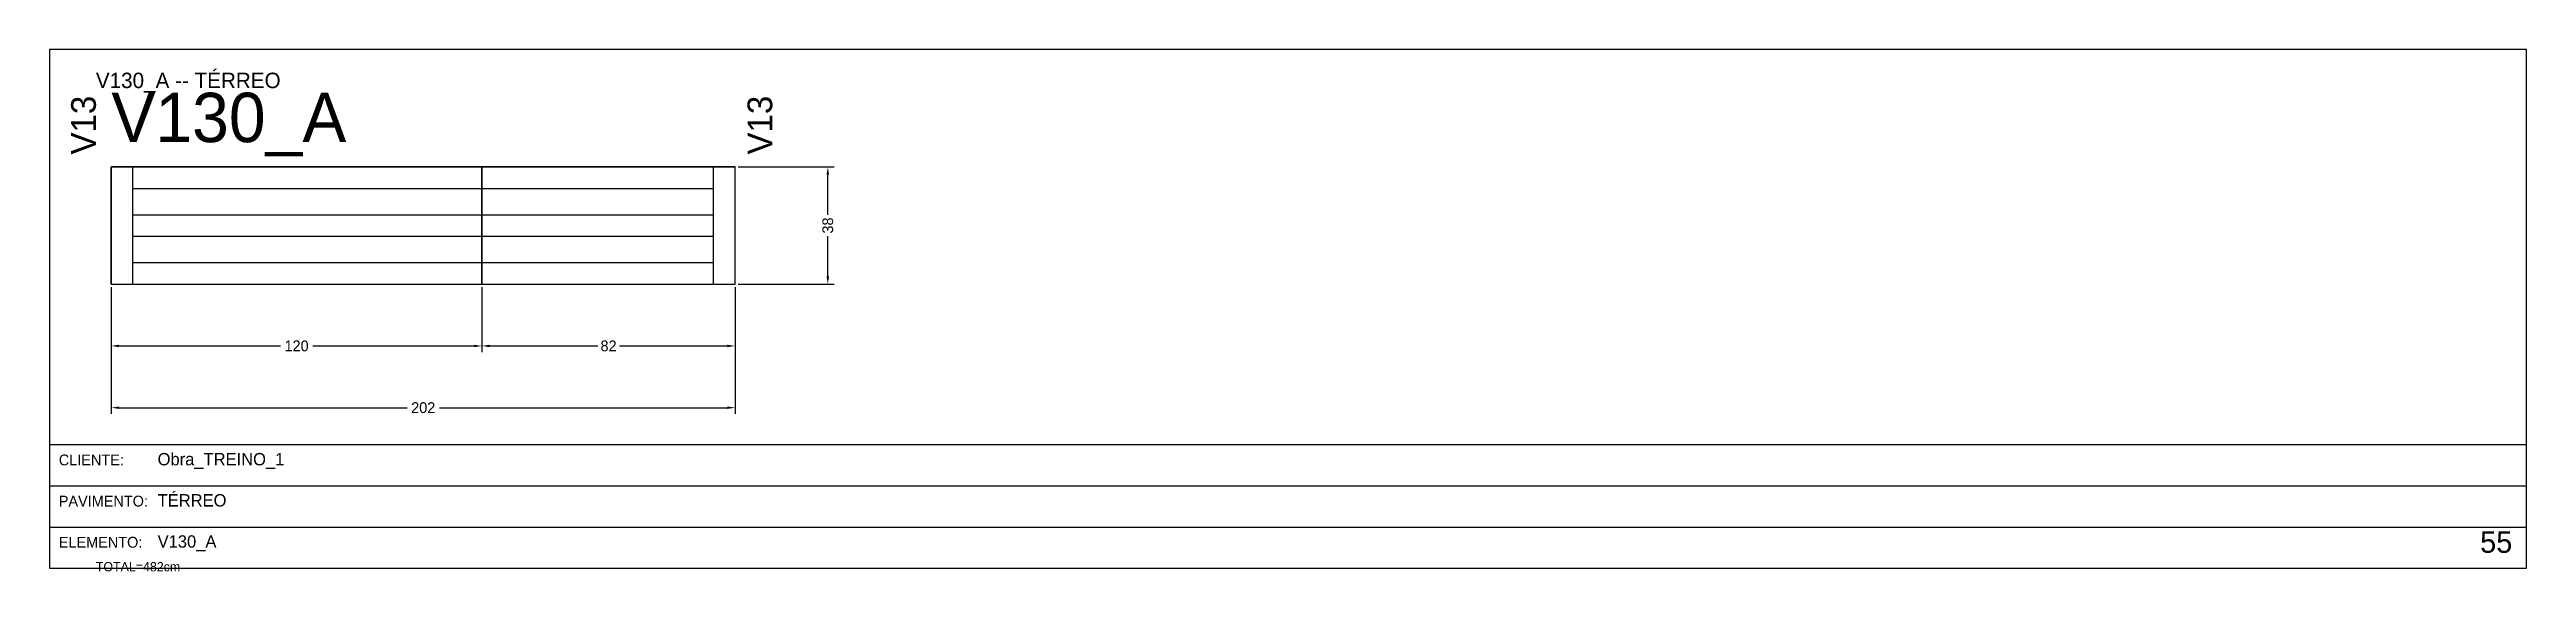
# Model space of a CAD drawing. Header units: metres. Extents: x 0 to 3268, y -4496 to 124.
# Drawn here: x 1644 to 2446, y -3799 to -3630 of the extents above; entities that cross this region are included whole.
import ezdxf

# ---------------------------------------------------------------- set-up
doc = ezdxf.new("R2010")
doc.units = ezdxf.units.M
for name, color, linetype in [('5', 5, 'Continuous'), ('BORDA_CELULA', 9, 'Continuous'), ('CARIMBO', 9, 'Continuous'), ('COTA', 241, 'Continuous'), ('NOMENCLATURA', 7, 'Continuous'), ('Painéis', 200, 'Continuous'), ('SARR_2.2x7', 40, 'Continuous')]:
    doc.layers.add(name, color=color, linetype=linetype)
doc.dimstyles.new('COTA', dxfattribs={"dimtxt": 3.5, "dimasz": 2.5, "dimexe": 2, "dimexo": 1, "dimgap": 0.9, "dimtad": 1, "dimdec": 0, "dimrnd": 1, "dimcen": 2.5, "dimclrd": 4, "dimclre": 4, "dimclrt": 4, "dimazin": 3, "dimtfac": 1, "dimtmove": 0, "dimatfit": 3})

msp = doc.modelspace()

# ---------------------------------------------------------------- texts
at = {"layer": '5'}
for p in [(1659, -3664), (1878, -3664)]:
    msp.add_text('V13', height=8, rotation=90, dxfattribs=at).set_placement(p)
at = {"layer": 'CARIMBO', "color": 9}
for s, p in [('CLIENTE:', (1647, -3764.67)), ('PAVIMENTO:', (1647, -3778)), ('ELEMENTO:', (1647, -3791.33))]:
    msp.add_text(s, height=3.5, dxfattribs=at).set_placement(p)
at = {"layer": 'CARIMBO', "color": 2}
for s, p in [('Obra_TREINO_1', (1679, -3764.67)), ('TÉRREO', (1679, -3778)), ('V130_A', (1679, -3791.33))]:
    msp.add_text(s, height=4, dxfattribs=at).set_placement(p)
at = {"layer": 'CARIMBO', "color": 3}
msp.add_text('55', height=7, dxfattribs=at).set_placement((2431, -3793))
at = {"layer": 'COTA'}
msp.add_text('TOTAL=482cm', height=3, dxfattribs=at).set_placement((1659, -3799))
at = {"layer": 'NOMENCLATURA'}
for s, height, p in [('V130_A -- TÉRREO', 5, (1659, -3642.5)), ('V130_A', 16, (1664, -3660))]:
    msp.add_text(s, height=height, dxfattribs=at).set_placement(p)

# ---------------------------------------------------------------- blocks, each defined once
blk = doc.blocks.new('_CLOSEDFILLED')
at = {"color": 0, "linetype": 'BYBLOCK'}
blk.add_solid([(-1, 0.16), (0, 0), (-1, -0.16)], dxfattribs=at)
blk = doc.blocks.new('*D511')
at = {"color": 4}
for p, q in [((1664, -3707), (1664, -3728)), ((1784, -3707), (1784, -3728)), ((1666.5, -3726), (1718.75, -3726)), ((1729.25, -3726), (1781.5, -3726))]:
    blk.add_line(p, q, dxfattribs=at)
at = {"layer": 'Defpoints'}
for p in [(1664, -3706), (1784, -3706), (1664, -3726)]:
    blk.add_point(p, dxfattribs=at)
at = {"layer": 'COTA', "color": 4, "xscale": 2.5, "yscale": 2.5, "rotation": 180}
blk.add_blockref('_CLOSEDFILLED', (1664, -3726), dxfattribs=at)
at = {"layer": 'COTA', "color": 4, "xscale": 2.5, "yscale": 2.5}
blk.add_blockref('_CLOSEDFILLED', (1784, -3726), dxfattribs=at)
at = {"layer": 'COTA', "color": 4, "insert": (1724, -3726), "char_height": 3.5, "attachment_point": 5}
blk.add_mtext('120', dxfattribs=at)
blk = doc.blocks.new('*D512')
at = {"color": 4}
for p, q in [((1784, -3707), (1784, -3728)), ((1866, -3707), (1866, -3728)), ((1786.5, -3726), (1821.5, -3726)), ((1828.5, -3726), (1863.5, -3726))]:
    blk.add_line(p, q, dxfattribs=at)
at = {"layer": 'Defpoints'}
for p in [(1784, -3706), (1866, -3706), (1784, -3726)]:
    blk.add_point(p, dxfattribs=at)
at = {"layer": 'COTA', "color": 4, "xscale": 2.5, "yscale": 2.5, "rotation": 180}
blk.add_blockref('_CLOSEDFILLED', (1784, -3726), dxfattribs=at)
at = {"layer": 'COTA', "color": 4, "xscale": 2.5, "yscale": 2.5}
blk.add_blockref('_CLOSEDFILLED', (1866, -3726), dxfattribs=at)
at = {"layer": 'COTA', "color": 4, "insert": (1825, -3726), "char_height": 3.5, "attachment_point": 5}
blk.add_mtext('82', dxfattribs=at)
blk = doc.blocks.new('*D513')
at = {"color": 4}
for p, q in [((1664, -3707), (1664, -3748)), ((1866, -3707), (1866, -3748)), ((1666.5, -3746), (1759.75, -3746)), ((1770.25, -3746), (1863.5, -3746))]:
    blk.add_line(p, q, dxfattribs=at)
at = {"layer": 'Defpoints'}
for p in [(1664, -3706), (1866, -3706), (1664, -3746)]:
    blk.add_point(p, dxfattribs=at)
at = {"layer": 'COTA', "color": 4, "xscale": 2.5, "yscale": 2.5, "rotation": 180}
blk.add_blockref('_CLOSEDFILLED', (1664, -3746), dxfattribs=at)
at = {"layer": 'COTA', "color": 4, "xscale": 2.5, "yscale": 2.5}
blk.add_blockref('_CLOSEDFILLED', (1866, -3746), dxfattribs=at)
at = {"layer": 'COTA', "color": 4, "insert": (1765, -3746), "char_height": 3.5, "attachment_point": 5}
blk.add_mtext('202', dxfattribs=at)
blk = doc.blocks.new('*D514')
at = {"color": 4}
for p, q in [((1867, -3668), (1898, -3668)), ((1896, -3683.5), (1896, -3670.5)), ((1896, -3703.5), (1896, -3690.5)), ((1867, -3706), (1898, -3706))]:
    blk.add_line(p, q, dxfattribs=at)
at = {"layer": 'Defpoints'}
for p in [(1866, -3668), (1866, -3706), (1896, -3706)]:
    blk.add_point(p, dxfattribs=at)
at = {"layer": 'COTA', "color": 4, "xscale": 2.5, "yscale": 2.5}
for p, rotation in [((1896, -3668), 90), ((1896, -3706), 270)]:
    blk.add_blockref('_CLOSEDFILLED', p, dxfattribs=dict(at, rotation=rotation))
at = {"layer": 'COTA', "color": 4, "insert": (1896, -3687), "char_height": 3.5, "attachment_point": 5, "rotation": 90}
blk.add_mtext('38', dxfattribs=at)
blk = doc.blocks.new('*D515')
at = {"color": 4}
for p, q in [((1867, -3668), (1898, -3668)), ((1896, -3683.5), (1896, -3670.5)), ((1896, -3703.5), (1896, -3690.5)), ((1867, -3706), (1898, -3706))]:
    blk.add_line(p, q, dxfattribs=at)
at = {"layer": 'Defpoints'}
for p in [(1866, -3668), (1866, -3706), (1896, -3706)]:
    blk.add_point(p, dxfattribs=at)
at = {"layer": 'COTA', "color": 4, "xscale": 2.5, "yscale": 2.5}
for p, rotation in [((1896, -3668), 90), ((1896, -3706), 270)]:
    blk.add_blockref('_CLOSEDFILLED', p, dxfattribs=dict(at, rotation=rotation))
at = {"layer": 'COTA', "color": 4, "insert": (1896, -3687), "char_height": 3.5, "attachment_point": 5, "rotation": 90}
blk.add_mtext('38', dxfattribs=at)

# ---------------------------------------------------------------- dimensions: what is measured, and where the dimension line sits
at = {"layer": 'COTA'}
for picture in ['*D514', '*D515']:
    dim = msp.add_linear_dim(base=(1896, -3706), p1=(1866, -3706), p2=(1866, -3668), angle=90, dimstyle='COTA', dxfattribs=at)
    dim.commit()
    dim.dimension.update_dxf_attribs({"geometry": picture, "text_midpoint": (1896, -3687)})
for base, p1, p2, picture, middle in [((1664, -3726), (1664, -3706), (1784, -3706), '*D511', (1724, -3726)), ((1664, -3746), (1664, -3706), (1866, -3706), '*D513', (1765, -3746)), ((1784, -3726), (1784, -3706), (1866, -3706), '*D512', (1825, -3726))]:
    dim = msp.add_linear_dim(base=base, p1=p1, p2=p2, dimstyle='COTA', dxfattribs=at)
    dim.commit()
    dim.dimension.update_dxf_attribs({"geometry": picture, "text_midpoint": middle})

# ---------------------------------------------------------------- linework, layer by layer
at = {"layer": 'BORDA_CELULA'}
for points in [[(1644, -3798), (2446, -3798), (2446, -3630), (1644, -3630)], [(1644, -3798), (2446, -3798), (2446, -3758), (1644, -3758)]]:
    msp.add_lwpolyline(points, close=True, dxfattribs=at)
at = {"layer": 'CARIMBO'}
for p, q in [((1644, -3771.33), (2446, -3771.33)), ((1644, -3784.67), (2446, -3784.67)), ((1644, -3798), (2446, -3798))]:
    msp.add_line(p, q, dxfattribs=at)
at = {"layer": 'Painéis'}
for points in [[(1664, -3706), (1664, -3668)], [(1664, -3668), (1784, -3668)], [(1664, -3706), (1784, -3706), (1784, -3668), (1664, -3668), (1664, -3706)], [(1784, -3706), (1784, -3668)], [(1784, -3668), (1866, -3668)], [(1784, -3706), (1866, -3706), (1866, -3668), (1784, -3668), (1784, -3706)], [(1866, -3706), (1866, -3668)], [(1664, -3706), (1784, -3706)], [(1784, -3706), (1866, -3706)]]:
    msp.add_lwpolyline(points, dxfattribs=at)
at = {"layer": 'SARR_2.2x7'}
for points in [[(1671, -3706), (1671, -3668)], [(1859, -3706), (1859, -3668)], [(1671, -3675), (1784, -3675)], [(1784, -3675), (1859, -3675)], [(1671, -3683.5), (1784, -3683.5)], [(1784, -3683.5), (1859, -3683.5)], [(1671, -3690.5), (1784, -3690.5)], [(1784, -3690.5), (1859, -3690.5)], [(1671, -3699), (1784, -3699)], [(1784, -3699), (1859, -3699)]]:
    msp.add_lwpolyline(points, dxfattribs=at)

msp.set_redraw_order([(e.dxf.handle, doc.entitydb.next_handle()) for e in msp.query("TEXT MTEXT ATTDEF DIMENSION ARC_DIMENSION")])  # texts and dimensions are drawn at this point

doc.saveas('drawing.dxf')
